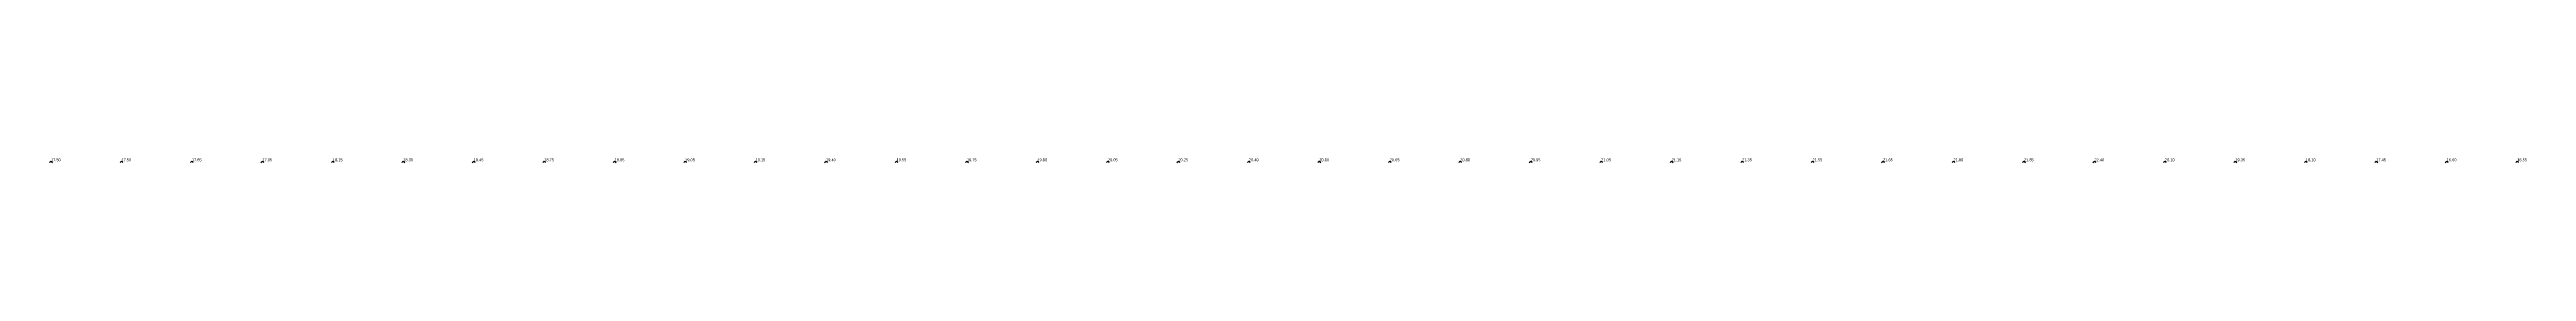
# Model space of a CAD drawing. Extents: x 570945 to 571083, y 5181392 to 5181597.
# Drawn here: x 570954.8 to 571042.7, y 5181519.1 to 5181519.2 of the extents above; entities that cross this region are included whole.
import ezdxf

# ---------------------------------------------------------------- set-up
doc = ezdxf.new("R2010")
doc.units = 0
doc.layers.add('Soundings', color=1, linetype='CONTINUOUS')

msp = doc.modelspace()

# ---------------------------------------------------------------- linework, layer by layer
at = {"layer": 'Soundings'}
for points in [[(570954.825, 5181519.075), (570954.875, 5181519.125), (570954.925, 5181519.075)], [(570957.325, 5181519.075), (570957.375, 5181519.125), (570957.425, 5181519.075)], [(570959.825, 5181519.075), (570959.875, 5181519.125), (570959.925, 5181519.075)], [(570962.325, 5181519.075), (570962.375, 5181519.125), (570962.425, 5181519.075)], [(570964.825, 5181519.075), (570964.875, 5181519.125), (570964.925, 5181519.075)], [(570967.325, 5181519.075), (570967.375, 5181519.125), (570967.425, 5181519.075)], [(570969.825, 5181519.075), (570969.875, 5181519.125), (570969.925, 5181519.075)], [(570972.325, 5181519.075), (570972.375, 5181519.125), (570972.425, 5181519.075)], [(570974.825, 5181519.075), (570974.875, 5181519.125), (570974.925, 5181519.075)], [(570977.325, 5181519.075), (570977.375, 5181519.125), (570977.425, 5181519.075)], [(570979.825, 5181519.075), (570979.875, 5181519.125), (570979.925, 5181519.075)], [(570982.325, 5181519.075), (570982.375, 5181519.125), (570982.425, 5181519.075)], [(570984.825, 5181519.075), (570984.875, 5181519.125), (570984.925, 5181519.075)], [(570987.325, 5181519.075), (570987.375, 5181519.125), (570987.425, 5181519.075)], [(570989.825, 5181519.075), (570989.875, 5181519.125), (570989.925, 5181519.075)], [(570992.325, 5181519.075), (570992.375, 5181519.125), (570992.425, 5181519.075)], [(570994.825, 5181519.075), (570994.875, 5181519.125), (570994.925, 5181519.075)], [(570997.325, 5181519.075), (570997.375, 5181519.125), (570997.425, 5181519.075)], [(570999.825, 5181519.075), (570999.875, 5181519.125), (570999.925, 5181519.075)], [(571002.325, 5181519.075), (571002.375, 5181519.125), (571002.425, 5181519.075)], [(571004.825, 5181519.075), (571004.875, 5181519.125), (571004.925, 5181519.075)], [(571007.325, 5181519.075), (571007.375, 5181519.125), (571007.425, 5181519.075)], [(571009.825, 5181519.075), (571009.875, 5181519.125), (571009.925, 5181519.075)], [(571012.325, 5181519.075), (571012.375, 5181519.125), (571012.425, 5181519.075)], [(571014.825, 5181519.075), (571014.875, 5181519.125), (571014.925, 5181519.075)], [(571017.325, 5181519.075), (571017.375, 5181519.125), (571017.425, 5181519.075)], [(571019.825, 5181519.075), (571019.875, 5181519.125), (571019.925, 5181519.075)], [(571022.325, 5181519.075), (571022.375, 5181519.125), (571022.425, 5181519.075)], [(571024.825, 5181519.075), (571024.875, 5181519.125), (571024.925, 5181519.075)], [(571027.325, 5181519.075), (571027.375, 5181519.125), (571027.425, 5181519.075)], [(571029.825, 5181519.075), (571029.875, 5181519.125), (571029.925, 5181519.075)], [(571032.325, 5181519.075), (571032.375, 5181519.125), (571032.425, 5181519.075)], [(571034.825, 5181519.075), (571034.875, 5181519.125), (571034.925, 5181519.075)], [(571037.325, 5181519.075), (571037.375, 5181519.125), (571037.425, 5181519.075)], [(571039.825, 5181519.075), (571039.875, 5181519.125), (571039.925, 5181519.075)], [(571042.325, 5181519.075), (571042.375, 5181519.125), (571042.425, 5181519.075)]]:
    msp.add_lwpolyline(points, dxfattribs=at)

# ---------------------------------------------------------------- texts
for s, p in [('17.50', (570954.875, 5181519.125, 17.5)), ('17.50', (570957.375, 5181519.125, 17.5)), ('17.65', (570959.875, 5181519.125, 17.65)), ('17.95', (570962.375, 5181519.125, 17.95)), ('18.15', (570964.875, 5181519.125, 18.15)), ('18.30', (570967.375, 5181519.125, 18.3)), ('18.45', (570969.875, 5181519.125, 18.45)), ('18.75', (570972.375, 5181519.125, 18.75)), ('18.85', (570974.875, 5181519.125, 18.85)), ('19.05', (570977.375, 5181519.125, 19.05)), ('19.15', (570979.875, 5181519.125, 19.15)), ('19.40', (570982.375, 5181519.125, 19.4)), ('19.55', (570984.875, 5181519.125, 19.55)), ('19.75', (570987.375, 5181519.125, 19.75)), ('19.90', (570989.875, 5181519.125, 19.9)), ('20.05', (570992.375, 5181519.125, 20.05)), ('20.25', (570994.875, 5181519.125, 20.25)), ('20.40', (570997.375, 5181519.125, 20.4)), ('20.60', (570999.875, 5181519.125, 20.6)), ('20.65', (571002.375, 5181519.125, 20.65)), ('20.80', (571004.875, 5181519.125, 20.8)), ('20.95', (571007.375, 5181519.125, 20.95)), ('21.05', (571009.875, 5181519.125, 21.05)), ('21.15', (571012.375, 5181519.125, 21.15)), ('21.35', (571014.875, 5181519.125, 21.35)), ('21.55', (571017.375, 5181519.125, 21.55)), ('21.65', (571019.875, 5181519.125, 21.65)), ('21.80', (571022.375, 5181519.125, 21.8)), ('21.85', (571024.875, 5181519.125, 21.85)), ('22.40', (571027.375, 5181519.125, 22.4)), ('20.10', (571029.875, 5181519.125, 20.1)), ('19.35', (571032.375, 5181519.125, 19.35)), ('18.10', (571034.875, 5181519.125, 18.1)), ('17.45', (571037.375, 5181519.125, 17.45)), ('16.60', (571039.875, 5181519.125, 16.6)), ('16.55', (571042.375, 5181519.125, 16.55))]:
    msp.add_text(s, height=0.1, dxfattribs=at).set_placement(p)

doc.saveas('drawing.dxf')
